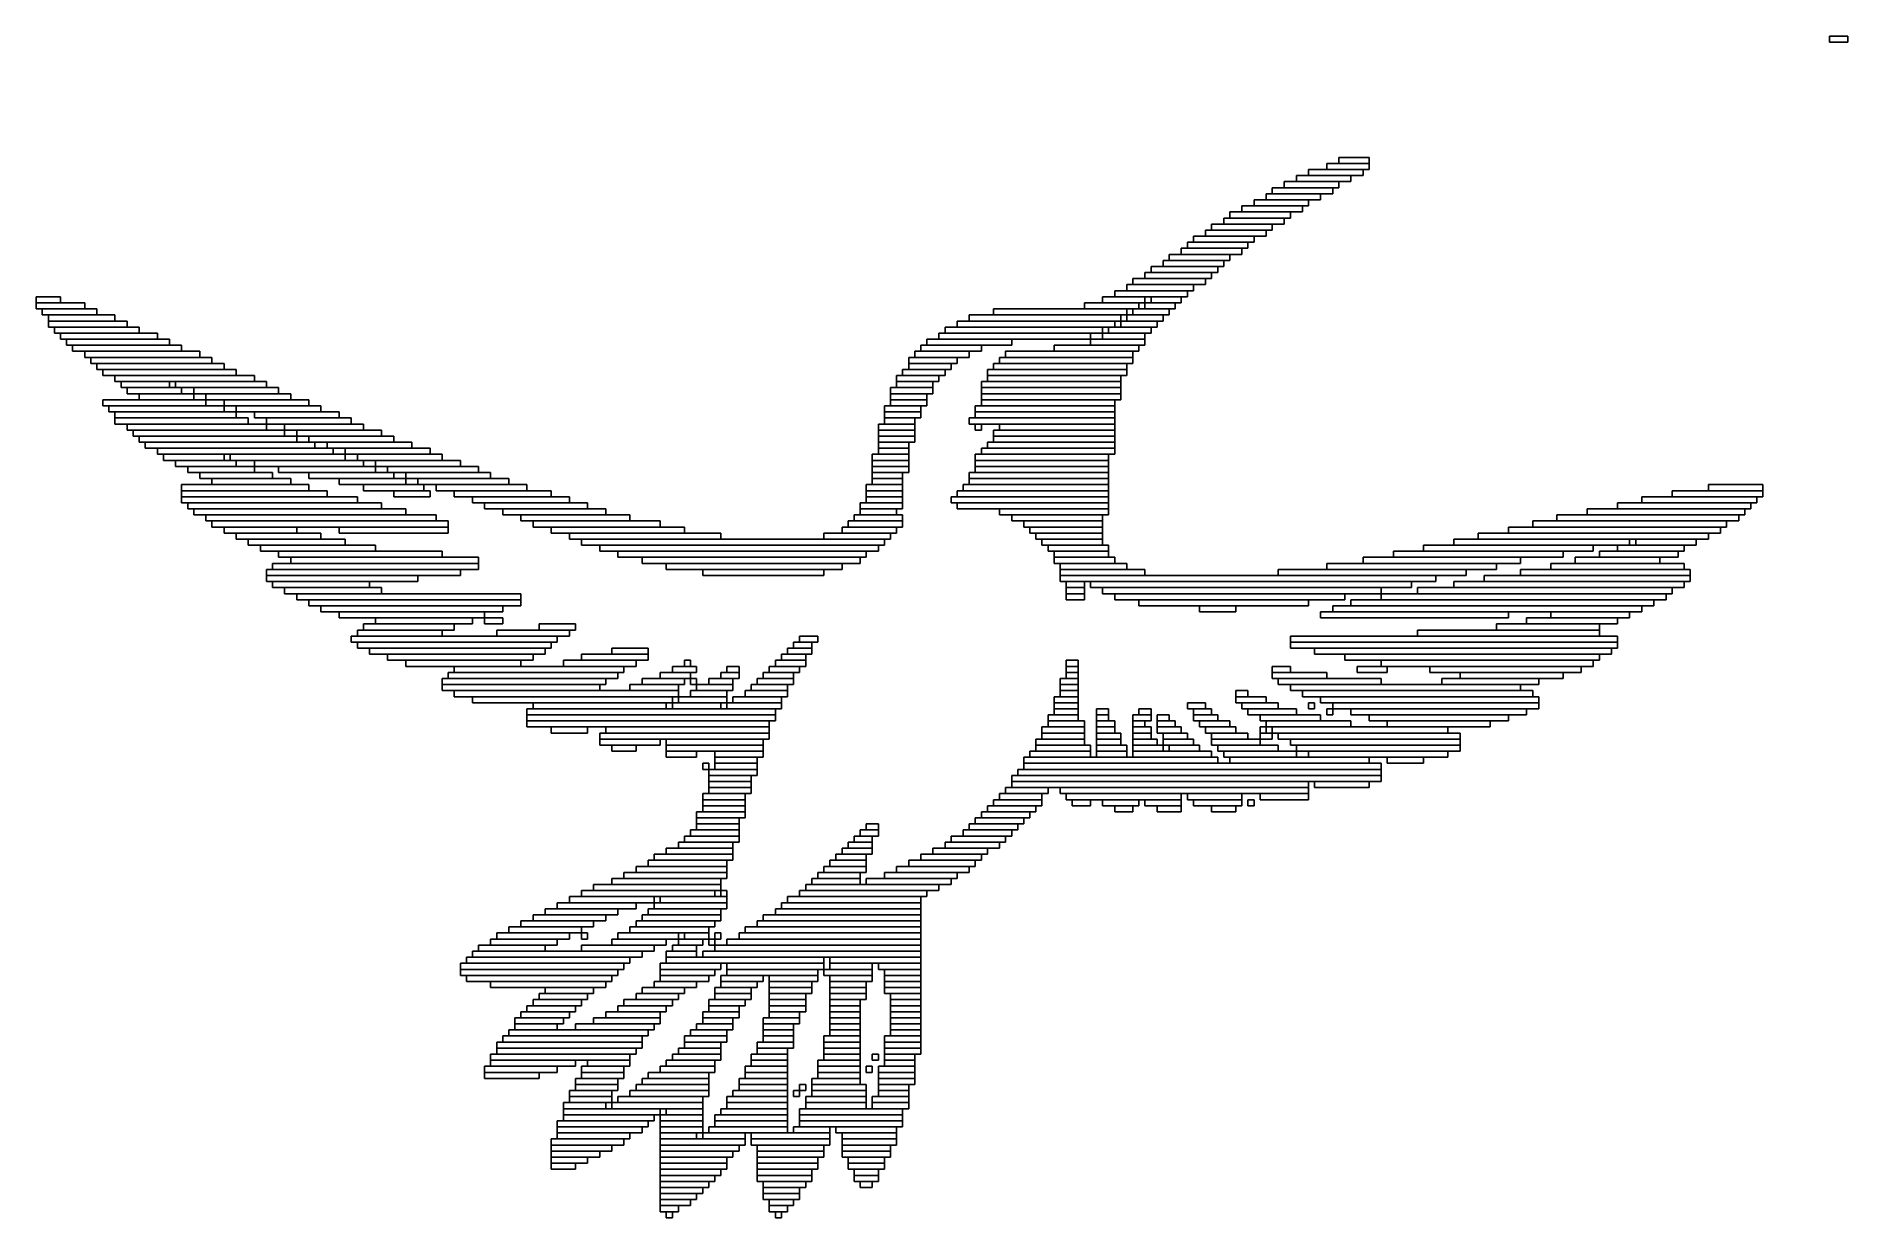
# Model space of a CAD drawing. Extents: x 369 to 668, y 425 to 620.
import ezdxf

# ---------------------------------------------------------------- set-up
doc = ezdxf.new("R2010")
doc.units = 0

msp = doc.modelspace()

# ---------------------------------------------------------------- linework, layer by layer
for p, q in [((665, 620), (668, 620)), ((665, 619), (665, 620)), ((668, 619), (665, 619)), ((668, 620), (668, 619)), ((582, 599), (589, 599)), ((582, 598), (582, 599)), ((584, 600), (589, 600)), ((584, 599), (584, 600)), ((589, 599), (584, 599)), ((589, 600), (589, 599)), ((589, 599), (589, 598)), ((575, 596), (584, 596)), ((575, 595), (575, 596)), ((577, 597), (586, 597)), ((577, 596), (577, 597)), ((586, 596), (577, 596)), ((579, 598), (588, 598)), ((579, 597), (579, 598)), ((588, 597), (579, 597)), ((589, 598), (582, 598)), ((584, 596), (584, 595)), ((586, 597), (586, 596)), ((588, 598), (588, 597)), ((570, 593), (579, 593)), ((570, 592), (570, 593)), ((572, 594), (581, 594)), ((572, 593), (572, 594)), ((581, 593), (572, 593)), ((573, 595), (583, 595)), ((573, 594), (573, 595)), ((583, 594), (573, 594)), ((584, 595), (575, 595)), ((579, 593), (579, 592)), ((581, 594), (581, 593)), ((583, 595), (583, 594)), ((565, 590), (575, 590)), ((565, 589), (565, 590)), ((566, 591), (576, 591)), ((566, 590), (566, 591)), ((576, 590), (566, 590)), ((568, 592), (578, 592)), ((568, 591), (568, 592)), ((578, 591), (568, 591)), ((579, 592), (570, 592)), ((575, 590), (575, 589)), ((576, 591), (576, 590)), ((578, 592), (578, 591)), ((560, 587), (570, 587)), ((560, 586), (560, 587)), ((562, 588), (572, 588)), ((562, 587), (562, 588)), ((572, 587), (562, 587)), ((563, 589), (573, 589)), ((563, 588), (563, 589)), ((573, 588), (563, 588)), ((575, 589), (565, 589)), ((570, 587), (570, 586)), ((572, 588), (572, 587)), ((573, 589), (573, 588)), ((556, 584), (566, 584)), ((556, 583), (556, 584)), ((558, 585), (568, 585)), ((558, 584), (558, 585)), ((568, 584), (558, 584)), ((559, 586), (569, 586)), ((559, 585), (559, 586)), ((569, 585), (559, 585)), ((570, 586), (560, 586)), ((566, 584), (566, 583)), ((568, 585), (568, 584)), ((569, 586), (569, 585)), ((552, 581), (563, 581)), ((552, 580), (552, 581)), ((553, 582), (564, 582)), ((553, 581), (553, 582)), ((564, 581), (553, 581)), ((555, 583), (565, 583)), ((555, 582), (555, 583)), ((565, 582), (555, 582)), ((566, 583), (556, 583)), ((563, 581), (563, 580)), ((564, 582), (564, 581)), ((565, 583), (565, 582)), ((547, 578), (559, 578)), ((547, 577), (547, 578)), ((549, 579), (560, 579)), ((549, 578), (549, 579)), ((560, 578), (549, 578)), ((550, 580), (562, 580)), ((550, 579), (550, 580)), ((562, 579), (550, 579)), ((563, 580), (552, 580)), ((559, 578), (559, 577)), ((560, 579), (560, 578)), ((562, 580), (562, 579)), ((369, 577), (373, 577)), ((369, 576), (369, 577)), ((373, 576), (369, 576)), ((369, 576), (377, 576)), ((369, 575), (369, 576)), ((377, 575), (369, 575)), ((370, 575), (379, 575)), ((370, 574), (370, 575)), ((373, 577), (373, 576)), ((377, 576), (377, 575)), ((379, 575), (379, 574)), ((527, 575), (549, 575)), ((527, 574), (527, 575)), ((542, 576), (551, 576)), ((542, 575), (542, 576)), ((551, 575), (542, 575)), ((545, 577), (552, 577)), ((545, 576), (545, 577)), ((552, 576), (545, 576)), ((559, 577), (547, 577)), ((549, 575), (549, 574)), ((550, 575), (556, 575)), ((550, 574), (550, 575)), ((551, 576), (551, 575)), ((552, 577), (552, 576)), ((552, 576), (557, 576)), ((552, 575), (552, 576)), ((557, 575), (552, 575)), ((553, 577), (558, 577)), ((553, 576), (553, 577)), ((558, 576), (553, 576)), ((556, 575), (556, 574)), ((557, 576), (557, 575)), ((558, 577), (558, 576)), ((379, 574), (370, 574)), ((371, 574), (382, 574)), ((371, 573), (371, 574)), ((382, 573), (371, 573)), ((371, 573), (384, 573)), ((371, 572), (371, 573)), ((384, 572), (371, 572)), ((372, 572), (386, 572)), ((372, 571), (372, 572)), ((382, 574), (382, 573)), ((384, 573), (384, 572)), ((386, 572), (386, 571)), ((519, 572), (545, 572)), ((519, 571), (519, 572)), ((521, 573), (547, 573)), ((521, 572), (521, 573)), ((547, 572), (521, 572)), ((523, 574), (548, 574)), ((523, 573), (523, 574)), ((548, 573), (523, 573)), ((549, 574), (527, 574)), ((545, 572), (545, 571)), ((546, 572), (553, 572)), ((546, 571), (546, 572)), ((547, 573), (547, 572)), ((548, 574), (548, 573)), ((548, 573), (554, 573)), ((548, 572), (548, 573)), ((554, 572), (548, 572)), ((549, 574), (555, 574)), ((549, 573), (549, 574)), ((555, 573), (549, 573)), ((556, 574), (550, 574)), ((553, 572), (553, 571)), ((554, 573), (554, 572)), ((555, 574), (555, 573)), ((386, 571), (372, 571)), ((373, 571), (389, 571)), ((373, 570), (373, 571)), ((389, 570), (373, 570)), ((374, 570), (391, 570)), ((374, 569), (374, 570)), ((391, 569), (374, 569)), ((375, 569), (393, 569)), ((375, 568), (375, 569)), ((389, 571), (389, 570)), ((391, 570), (391, 569)), ((393, 569), (393, 568)), ((515, 569), (525, 569)), ((515, 568), (515, 569)), ((516, 570), (530, 570)), ((516, 569), (516, 570)), ((530, 569), (516, 569)), ((518, 571), (543, 571)), ((518, 570), (518, 571)), ((543, 570), (518, 570)), ((545, 571), (519, 571)), ((525, 569), (525, 568)), ((530, 570), (530, 569)), ((537, 569), (551, 569)), ((537, 568), (537, 569)), ((543, 571), (543, 570)), ((543, 570), (552, 570)), ((543, 569), (543, 570)), ((552, 569), (543, 569)), ((545, 571), (552, 571)), ((545, 570), (545, 571)), ((552, 570), (545, 570)), ((553, 571), (546, 571)), ((551, 569), (551, 568)), ((552, 571), (552, 570)), ((552, 570), (552, 569)), ((393, 568), (375, 568)), ((377, 568), (396, 568)), ((377, 567), (377, 568)), ((396, 567), (377, 567)), ((378, 567), (398, 567)), ((378, 566), (378, 567)), ((398, 566), (378, 566)), ((379, 566), (400, 566)), ((379, 565), (379, 566)), ((396, 568), (396, 567)), ((398, 567), (398, 566)), ((400, 566), (400, 565)), ((513, 567), (521, 567)), ((513, 566), (513, 567)), ((521, 566), (513, 566)), ((513, 566), (520, 566)), ((513, 565), (513, 566)), ((514, 568), (523, 568)), ((514, 567), (514, 568)), ((523, 567), (514, 567)), ((525, 568), (515, 568)), ((520, 566), (520, 565)), ((521, 567), (521, 566)), ((523, 568), (523, 567)), ((527, 566), (549, 566)), ((527, 565), (527, 566)), ((528, 567), (550, 567)), ((528, 566), (528, 567)), ((550, 566), (528, 566)), ((529, 568), (550, 568)), ((529, 567), (529, 568)), ((550, 567), (529, 567)), ((551, 568), (537, 568)), ((549, 566), (549, 565)), ((550, 568), (550, 567)), ((550, 567), (550, 566)), ((400, 565), (379, 565)), ((380, 565), (402, 565)), ((380, 564), (380, 565)), ((402, 564), (380, 564)), ((382, 564), (405, 564)), ((382, 563), (382, 564)), ((405, 563), (382, 563)), ((383, 563), (391, 563)), ((383, 562), (383, 563)), ((391, 563), (391, 562)), ((392, 563), (407, 563)), ((392, 562), (392, 563)), ((402, 565), (402, 564)), ((405, 564), (405, 563)), ((407, 563), (407, 562)), ((511, 564), (518, 564)), ((511, 563), (511, 564)), ((518, 563), (511, 563)), ((511, 563), (517, 563)), ((511, 562), (511, 563)), ((512, 565), (519, 565)), ((512, 564), (512, 565)), ((519, 564), (512, 564)), ((520, 565), (513, 565)), ((517, 563), (517, 562)), ((518, 564), (518, 563)), ((519, 565), (519, 564)), ((525, 563), (548, 563)), ((525, 562), (525, 563)), ((526, 565), (549, 565)), ((526, 564), (526, 565)), ((549, 564), (526, 564)), ((526, 564), (548, 564)), ((526, 563), (526, 564)), ((548, 563), (526, 563)), ((549, 565), (527, 565)), ((548, 564), (548, 563)), ((548, 563), (548, 562)), ((549, 565), (549, 564)), ((380, 560), (397, 560)), ((380, 559), (380, 560)), ((391, 562), (383, 562)), ((384, 562), (393, 562)), ((384, 561), (384, 562)), ((393, 561), (384, 561)), ((386, 561), (395, 561)), ((386, 560), (386, 561)), ((395, 560), (386, 560)), ((407, 562), (392, 562)), ((393, 562), (393, 561)), ((395, 562), (409, 562)), ((395, 561), (395, 562)), ((409, 561), (395, 561)), ((395, 561), (395, 560)), ((397, 561), (411, 561)), ((397, 560), (397, 561)), ((411, 560), (397, 560)), ((397, 560), (397, 559)), ((400, 560), (414, 560)), ((400, 559), (400, 560)), ((409, 562), (409, 561)), ((411, 561), (411, 560)), ((414, 560), (414, 559)), ((510, 562), (517, 562)), ((510, 561), (510, 562)), ((517, 561), (510, 561)), ((510, 561), (516, 561)), ((510, 560), (510, 561)), ((516, 560), (510, 560)), ((510, 560), (516, 560)), ((510, 559), (510, 560)), ((517, 562), (511, 562)), ((516, 561), (516, 560)), ((516, 560), (516, 559)), ((517, 562), (517, 561)), ((548, 562), (525, 562)), ((525, 562), (548, 562)), ((525, 561), (525, 562)), ((548, 561), (525, 561)), ((525, 561), (548, 561)), ((525, 560), (525, 561)), ((548, 560), (525, 560)), ((525, 560), (547, 560)), ((525, 559), (525, 560)), ((547, 560), (547, 559)), ((548, 562), (548, 561)), ((548, 561), (548, 560)), ((397, 559), (380, 559)), ((381, 559), (400, 559)), ((381, 558), (381, 559)), ((400, 558), (381, 558)), ((382, 558), (402, 558)), ((382, 557), (382, 558)), ((402, 557), (382, 557)), ((382, 557), (404, 557)), ((382, 556), (382, 557)), ((414, 559), (400, 559)), ((400, 559), (400, 558)), ((402, 559), (416, 559)), ((402, 558), (402, 559)), ((416, 558), (402, 558)), ((402, 558), (402, 557)), ((404, 557), (404, 556)), ((405, 558), (419, 558)), ((405, 557), (405, 558)), ((419, 557), (405, 557)), ((407, 557), (421, 557)), ((407, 556), (407, 557)), ((416, 559), (416, 558)), ((419, 558), (419, 557)), ((421, 557), (421, 556)), ((509, 559), (515, 559)), ((509, 558), (509, 559)), ((515, 558), (509, 558)), ((509, 558), (515, 558)), ((509, 557), (509, 558)), ((515, 557), (509, 557)), ((509, 557), (514, 557)), ((509, 556), (509, 557)), ((516, 559), (510, 559)), ((514, 557), (514, 556)), ((515, 559), (515, 558)), ((515, 558), (515, 557)), ((523, 557), (547, 557)), ((523, 556), (523, 557)), ((524, 559), (547, 559)), ((524, 558), (524, 559)), ((547, 558), (524, 558)), ((524, 558), (547, 558)), ((524, 557), (524, 558)), ((547, 557), (524, 557)), ((547, 559), (525, 559)), ((547, 559), (547, 558)), ((547, 558), (547, 557)), ((547, 557), (547, 556)), ((404, 556), (382, 556)), ((384, 556), (407, 556)), ((384, 555), (384, 556)), ((407, 555), (384, 555)), ((385, 555), (410, 555)), ((385, 554), (385, 555)), ((410, 554), (385, 554)), ((386, 554), (412, 554)), ((386, 553), (386, 554)), ((421, 556), (407, 556)), ((407, 556), (407, 555)), ((410, 556), (423, 556)), ((410, 555), (410, 556)), ((423, 555), (410, 555)), ((410, 555), (410, 554)), ((412, 555), (426, 555)), ((412, 554), (412, 555)), ((426, 554), (412, 554)), ((412, 554), (412, 553)), ((414, 554), (428, 554)), ((414, 553), (414, 554)), ((423, 556), (423, 555)), ((426, 555), (426, 554)), ((428, 554), (428, 553)), ((508, 556), (514, 556)), ((508, 555), (508, 556)), ((514, 555), (508, 555)), ((508, 555), (514, 555)), ((508, 554), (508, 555)), ((514, 554), (508, 554)), ((508, 554), (514, 554)), ((508, 553), (508, 554)), ((514, 556), (509, 556)), ((514, 556), (514, 555)), ((514, 555), (514, 554)), ((514, 554), (514, 553)), ((547, 556), (523, 556)), ((524, 556), (525, 556)), ((524, 555), (524, 556)), ((525, 555), (524, 555)), ((525, 556), (525, 555)), ((527, 555), (547, 555)), ((527, 554), (527, 555)), ((547, 554), (527, 554)), ((527, 554), (547, 554)), ((527, 553), (527, 554)), ((528, 556), (547, 556)), ((528, 555), (528, 556)), ((547, 555), (528, 555)), ((547, 556), (547, 555)), ((547, 555), (547, 554)), ((547, 554), (547, 553)), ((412, 553), (386, 553)), ((387, 553), (415, 553)), ((387, 552), (387, 553)), ((415, 552), (387, 552)), ((389, 552), (418, 552)), ((389, 551), (389, 552)), ((418, 551), (389, 551)), ((390, 551), (400, 551)), ((390, 550), (390, 551)), ((400, 551), (400, 550)), ((401, 551), (420, 551)), ((401, 550), (401, 551)), ((428, 553), (414, 553)), ((415, 553), (415, 552)), ((417, 553), (431, 553)), ((417, 552), (417, 553)), ((431, 552), (417, 552)), ((418, 552), (418, 551)), ((420, 552), (434, 552)), ((420, 551), (420, 552)), ((434, 551), (420, 551)), ((420, 551), (420, 550)), ((422, 551), (436, 551)), ((422, 550), (422, 551)), ((431, 553), (431, 552)), ((434, 552), (434, 551)), ((436, 551), (436, 550)), ((507, 551), (513, 551)), ((507, 550), (507, 551)), ((514, 553), (508, 553)), ((508, 553), (513, 553)), ((508, 552), (508, 553)), ((513, 552), (508, 552)), ((508, 552), (513, 552)), ((508, 551), (508, 552)), ((513, 551), (508, 551)), ((513, 553), (513, 552)), ((513, 552), (513, 551)), ((513, 551), (513, 550)), ((524, 551), (546, 551)), ((524, 550), (524, 551)), ((525, 552), (547, 552)), ((525, 551), (525, 552)), ((547, 551), (525, 551)), ((526, 553), (547, 553)), ((526, 552), (526, 553)), ((547, 552), (526, 552)), ((547, 553), (527, 553)), ((546, 551), (546, 550)), ((547, 553), (547, 552)), ((547, 552), (547, 551)), ((400, 550), (390, 550)), ((392, 550), (402, 550)), ((392, 549), (392, 550)), ((402, 549), (392, 549)), ((394, 549), (405, 549)), ((394, 548), (394, 549)), ((405, 548), (394, 548)), ((396, 548), (408, 548)), ((396, 547), (396, 548)), ((420, 550), (401, 550)), ((402, 550), (402, 549)), ((405, 550), (423, 550)), ((405, 549), (405, 550)), ((423, 549), (405, 549)), ((405, 549), (405, 548)), ((408, 548), (408, 547)), ((409, 549), (425, 549)), ((409, 548), (409, 549)), ((425, 548), (409, 548)), ((414, 548), (428, 548)), ((414, 547), (414, 548)), ((436, 550), (422, 550)), ((423, 550), (423, 549)), ((425, 550), (439, 550)), ((425, 549), (425, 550)), ((439, 549), (425, 549)), ((425, 549), (425, 548)), ((427, 549), (442, 549)), ((427, 548), (427, 549)), ((442, 548), (427, 548)), ((428, 548), (428, 547)), ((430, 548), (444, 548)), ((430, 547), (430, 548)), ((439, 550), (439, 549)), ((442, 549), (442, 548)), ((444, 548), (444, 547)), ((513, 550), (507, 550)), ((507, 550), (513, 550)), ((507, 549), (507, 550)), ((513, 549), (507, 549)), ((507, 549), (513, 549)), ((507, 548), (507, 549)), ((513, 548), (507, 548)), ((507, 548), (512, 548)), ((507, 547), (507, 548)), ((512, 548), (512, 547)), ((513, 550), (513, 549)), ((513, 549), (513, 548)), ((523, 548), (546, 548)), ((523, 547), (523, 548)), ((546, 550), (524, 550)), ((524, 550), (546, 550)), ((524, 549), (524, 550)), ((546, 549), (524, 549)), ((524, 549), (546, 549)), ((524, 548), (524, 549)), ((546, 548), (524, 548)), ((546, 550), (546, 549)), ((546, 549), (546, 548)), ((546, 548), (546, 547)), ((393, 546), (414, 546)), ((393, 545), (393, 546)), ((414, 545), (393, 545)), ((393, 545), (417, 545)), ((393, 544), (393, 545)), ((408, 547), (396, 547)), ((398, 547), (411, 547)), ((398, 546), (398, 547)), ((411, 546), (398, 546)), ((411, 547), (411, 546)), ((428, 547), (414, 547)), ((414, 546), (414, 545)), ((417, 545), (417, 544)), ((419, 547), (430, 547)), ((419, 546), (419, 547)), ((430, 546), (419, 546)), ((423, 546), (433, 546)), ((423, 545), (423, 546)), ((433, 545), (423, 545)), ((428, 545), (434, 545)), ((428, 544), (428, 545)), ((444, 547), (430, 547)), ((430, 547), (430, 546)), ((432, 547), (447, 547)), ((432, 546), (432, 547)), ((447, 546), (432, 546)), ((433, 546), (433, 545)), ((434, 545), (434, 544)), ((435, 546), (450, 546)), ((435, 545), (435, 546)), ((450, 545), (435, 545)), ((438, 545), (454, 545)), ((438, 544), (438, 545)), ((447, 547), (447, 546)), ((450, 546), (450, 545)), ((454, 545), (454, 544)), ((506, 546), (512, 546)), ((506, 545), (506, 546)), ((512, 545), (506, 545)), ((506, 545), (512, 545)), ((506, 544), (506, 545)), ((512, 547), (507, 547)), ((507, 547), (512, 547)), ((507, 546), (507, 547)), ((512, 546), (507, 546)), ((512, 547), (512, 546)), ((512, 546), (512, 545)), ((512, 545), (512, 544)), ((521, 545), (546, 545)), ((521, 544), (521, 545)), ((522, 546), (546, 546)), ((522, 545), (522, 546)), ((546, 545), (522, 545)), ((546, 547), (523, 547)), ((523, 547), (546, 547)), ((523, 546), (523, 547)), ((546, 546), (523, 546)), ((546, 547), (546, 546)), ((546, 546), (546, 545)), ((546, 545), (546, 544)), ((639, 545), (654, 545)), ((639, 544), (639, 545)), ((645, 546), (654, 546)), ((645, 545), (645, 546)), ((654, 545), (645, 545)), ((654, 546), (654, 545)), ((654, 545), (654, 544)), ((417, 544), (393, 544)), ((393, 544), (422, 544)), ((393, 543), (393, 544)), ((422, 543), (393, 543)), ((394, 543), (426, 543)), ((394, 542), (394, 543)), ((426, 542), (394, 542)), ((395, 542), (430, 542)), ((395, 541), (395, 542)), ((422, 544), (422, 543)), ((426, 543), (426, 542)), ((434, 544), (428, 544)), ((430, 542), (430, 541)), ((454, 544), (438, 544)), ((441, 544), (457, 544)), ((441, 543), (441, 544)), ((457, 543), (441, 543)), ((443, 543), (460, 543)), ((443, 542), (443, 543)), ((460, 542), (443, 542)), ((446, 542), (463, 542)), ((446, 541), (446, 542)), ((457, 544), (457, 543)), ((460, 543), (460, 542)), ((463, 542), (463, 541)), ((505, 543), (512, 543)), ((505, 542), (505, 543)), ((512, 542), (505, 542)), ((505, 542), (511, 542)), ((505, 541), (505, 542)), ((512, 544), (506, 544)), ((506, 544), (512, 544)), ((506, 543), (506, 544)), ((512, 543), (506, 543)), ((511, 542), (511, 541)), ((512, 544), (512, 543)), ((512, 543), (512, 542)), ((520, 544), (546, 544)), ((520, 543), (520, 544)), ((546, 543), (520, 543)), ((546, 544), (521, 544)), ((521, 543), (546, 543)), ((521, 542), (521, 543)), ((546, 542), (521, 542)), ((528, 542), (546, 542)), ((528, 541), (528, 542)), ((546, 544), (546, 543)), ((546, 543), (546, 542)), ((546, 542), (546, 541)), ((625, 542), (651, 542)), ((625, 541), (625, 542)), ((630, 543), (652, 543)), ((630, 542), (630, 543)), ((652, 542), (630, 542)), ((634, 544), (653, 544)), ((634, 543), (634, 544)), ((653, 543), (634, 543)), ((654, 544), (639, 544)), ((651, 542), (651, 541)), ((652, 543), (652, 542)), ((653, 544), (653, 543)), ((430, 541), (395, 541)), ((397, 541), (435, 541)), ((397, 540), (397, 541)), ((435, 540), (397, 540)), ((398, 540), (437, 540)), ((398, 539), (398, 540)), ((437, 539), (398, 539)), ((400, 539), (412, 539)), ((400, 538), (400, 539)), ((412, 539), (412, 538)), ((419, 539), (437, 539)), ((419, 538), (419, 539)), ((435, 541), (435, 540)), ((437, 540), (437, 539)), ((437, 539), (437, 538)), ((463, 541), (446, 541)), ((449, 541), (467, 541)), ((449, 540), (449, 541)), ((467, 540), (449, 540)), ((451, 540), (472, 540)), ((451, 539), (451, 540)), ((472, 539), (451, 539)), ((454, 539), (476, 539)), ((454, 538), (454, 539)), ((467, 541), (467, 540)), ((472, 540), (472, 539)), ((476, 539), (476, 538)), ((502, 539), (511, 539)), ((502, 538), (502, 539)), ((503, 540), (512, 540)), ((503, 539), (503, 540)), ((512, 539), (503, 539)), ((504, 541), (512, 541)), ((504, 540), (504, 541)), ((512, 540), (504, 540)), ((511, 541), (505, 541)), ((511, 539), (511, 538)), ((512, 541), (512, 540)), ((512, 540), (512, 539)), ((546, 541), (528, 541)), ((530, 541), (545, 541)), ((530, 540), (530, 541)), ((545, 540), (530, 540)), ((532, 540), (545, 540)), ((532, 539), (532, 540)), ((545, 539), (532, 539)), ((533, 539), (545, 539)), ((533, 538), (533, 539)), ((545, 541), (545, 540)), ((545, 540), (545, 539)), ((545, 539), (545, 538)), ((612, 539), (647, 539)), ((612, 538), (612, 539)), ((616, 540), (648, 540)), ((616, 539), (616, 540)), ((648, 539), (616, 539)), ((620, 541), (650, 541)), ((620, 540), (620, 541)), ((650, 540), (620, 540)), ((651, 541), (625, 541)), ((647, 539), (647, 538)), ((648, 540), (648, 539)), ((650, 541), (650, 540)), ((412, 538), (400, 538)), ((402, 538), (416, 538)), ((402, 537), (402, 538)), ((416, 537), (402, 537)), ((404, 537), (420, 537)), ((404, 536), (404, 537)), ((420, 536), (404, 536)), ((406, 536), (425, 536)), ((406, 535), (406, 536)), ((416, 538), (416, 537)), ((437, 538), (419, 538)), ((420, 537), (420, 536)), ((425, 536), (425, 535)), ((476, 538), (454, 538)), ((457, 538), (482, 538)), ((457, 537), (457, 538)), ((482, 537), (457, 537)), ((459, 537), (509, 537)), ((459, 536), (459, 537)), ((509, 536), (459, 536)), ((462, 536), (508, 536)), ((462, 535), (462, 536)), ((482, 538), (482, 537)), ((499, 538), (510, 538)), ((499, 537), (499, 538)), ((510, 537), (499, 537)), ((511, 538), (502, 538)), ((508, 536), (508, 535)), ((509, 537), (509, 536)), ((510, 538), (510, 537)), ((545, 538), (533, 538)), ((534, 538), (545, 538)), ((534, 537), (534, 538)), ((545, 537), (534, 537)), ((535, 537), (545, 537)), ((535, 536), (535, 537)), ((545, 536), (535, 536)), ((536, 536), (546, 536)), ((536, 535), (536, 536)), ((545, 538), (545, 537)), ((545, 537), (545, 536)), ((546, 536), (546, 535)), ((598, 536), (626, 536)), ((598, 535), (598, 536)), ((603, 537), (632, 537)), ((603, 536), (603, 537)), ((632, 536), (603, 536)), ((607, 538), (645, 538)), ((607, 537), (607, 538)), ((645, 537), (607, 537)), ((647, 538), (612, 538)), ((626, 536), (626, 535)), ((630, 536), (641, 536)), ((630, 535), (630, 536)), ((632, 537), (632, 536)), ((633, 537), (643, 537)), ((633, 536), (633, 537)), ((643, 536), (633, 536)), ((641, 536), (641, 535)), ((643, 537), (643, 536)), ((645, 538), (645, 537)), ((425, 535), (406, 535)), ((408, 533), (442, 533)), ((408, 532), (408, 533)), ((409, 535), (436, 535)), ((409, 534), (409, 535)), ((436, 534), (409, 534)), ((411, 534), (442, 534)), ((411, 533), (411, 534)), ((442, 533), (411, 533)), ((436, 535), (436, 534)), ((442, 534), (442, 533)), ((442, 533), (442, 532)), ((508, 535), (462, 535)), ((465, 535), (506, 535)), ((465, 534), (465, 535)), ((506, 534), (465, 534)), ((469, 534), (505, 534)), ((469, 533), (469, 534)), ((505, 533), (469, 533)), ((473, 533), (502, 533)), ((473, 532), (473, 533)), ((502, 533), (502, 532)), ((505, 534), (505, 533)), ((506, 535), (506, 534)), ((546, 535), (536, 535)), ((537, 535), (546, 535)), ((537, 534), (537, 535)), ((546, 534), (537, 534)), ((537, 534), (547, 534)), ((537, 533), (537, 534)), ((547, 533), (537, 533)), ((538, 533), (549, 533)), ((538, 532), (538, 533)), ((546, 535), (546, 534)), ((547, 534), (547, 533)), ((549, 533), (549, 532)), ((582, 533), (610, 533)), ((582, 532), (582, 533)), ((588, 534), (614, 534)), ((588, 533), (588, 534)), ((614, 533), (588, 533)), ((593, 535), (621, 535)), ((593, 534), (593, 535)), ((621, 534), (593, 534)), ((626, 535), (598, 535)), ((610, 533), (610, 532)), ((614, 534), (614, 533)), ((619, 533), (641, 533)), ((619, 532), (619, 533)), ((621, 535), (621, 534)), ((623, 534), (637, 534)), ((623, 533), (623, 534)), ((637, 533), (623, 533)), ((627, 535), (640, 535)), ((627, 534), (627, 535)), ((640, 534), (627, 534)), ((641, 535), (630, 535)), ((637, 534), (637, 533)), ((640, 535), (640, 534)), ((641, 533), (641, 532)), ((407, 532), (439, 532)), ((407, 531), (407, 532)), ((439, 531), (407, 531)), ((407, 531), (432, 531)), ((407, 530), (407, 531)), ((432, 530), (407, 530)), ((442, 532), (408, 532)), ((408, 530), (424, 530)), ((408, 529), (408, 530)), ((424, 530), (424, 529)), ((432, 531), (432, 530)), ((439, 532), (439, 531)), ((502, 532), (473, 532)), ((479, 532), (499, 532)), ((479, 531), (479, 532)), ((499, 531), (479, 531)), ((499, 532), (499, 531)), ((549, 532), (538, 532)), ((538, 532), (552, 532)), ((538, 531), (538, 532)), ((552, 531), (538, 531)), ((538, 531), (600, 531)), ((538, 530), (538, 531)), ((600, 530), (538, 530)), ((539, 530), (542, 530)), ((539, 529), (539, 530)), ((542, 530), (542, 529)), ((543, 530), (596, 530)), ((543, 529), (543, 530)), ((552, 532), (552, 531)), ((574, 532), (605, 532)), ((574, 531), (574, 532)), ((605, 531), (574, 531)), ((610, 532), (582, 532)), ((596, 530), (596, 529)), ((600, 531), (600, 530)), ((603, 530), (641, 530)), ((603, 529), (603, 530)), ((605, 532), (605, 531)), ((608, 531), (642, 531)), ((608, 530), (608, 531)), ((642, 530), (608, 530)), ((614, 532), (642, 532)), ((614, 531), (614, 532)), ((642, 531), (614, 531)), ((641, 532), (619, 532)), ((641, 530), (641, 529)), ((642, 532), (642, 531)), ((642, 531), (642, 530)), ((424, 529), (408, 529)), ((410, 529), (426, 529)), ((410, 528), (410, 529)), ((426, 528), (410, 528)), ((412, 528), (449, 528)), ((412, 527), (412, 528)), ((449, 527), (412, 527)), ((414, 527), (449, 527)), ((414, 526), (414, 527)), ((426, 529), (426, 528)), ((449, 528), (449, 527)), ((449, 527), (449, 526)), ((542, 529), (539, 529)), ((539, 529), (542, 529)), ((539, 528), (539, 529)), ((542, 528), (539, 528)), ((539, 528), (542, 528)), ((539, 527), (539, 528)), ((542, 527), (539, 527)), ((542, 529), (542, 528)), ((542, 528), (542, 527)), ((596, 529), (543, 529)), ((545, 529), (591, 529)), ((545, 528), (545, 529)), ((591, 528), (545, 528)), ((547, 528), (585, 528)), ((547, 527), (547, 528)), ((585, 527), (547, 527)), ((551, 527), (579, 527)), ((551, 526), (551, 527)), ((579, 527), (579, 526)), ((585, 528), (585, 527)), ((586, 527), (636, 527)), ((586, 526), (586, 527)), ((591, 529), (591, 528)), ((591, 528), (638, 528)), ((591, 527), (591, 528)), ((638, 527), (591, 527)), ((597, 529), (639, 529)), ((597, 528), (597, 529)), ((639, 528), (597, 528)), ((641, 529), (603, 529)), ((636, 527), (636, 526)), ((638, 528), (638, 527)), ((639, 529), (639, 528)), ((449, 526), (414, 526)), ((416, 526), (446, 526)), ((416, 525), (416, 526)), ((446, 525), (416, 525)), ((419, 525), (443, 525)), ((419, 524), (419, 525)), ((443, 524), (419, 524)), ((425, 524), (441, 524)), ((425, 523), (425, 524)), ((441, 524), (441, 523)), ((443, 525), (443, 524)), ((443, 524), (446, 524)), ((443, 523), (443, 524)), ((446, 526), (446, 525)), ((446, 524), (446, 523)), ((579, 526), (551, 526)), ((561, 526), (567, 526)), ((561, 525), (561, 526)), ((567, 525), (561, 525)), ((567, 526), (567, 525)), ((581, 525), (612, 525)), ((581, 524), (581, 525)), ((612, 524), (581, 524)), ((583, 526), (634, 526)), ((583, 525), (583, 526)), ((634, 525), (583, 525)), ((636, 526), (586, 526)), ((612, 525), (612, 524)), ((615, 524), (630, 524)), ((615, 523), (615, 524)), ((619, 525), (632, 525)), ((619, 524), (619, 525)), ((632, 524), (619, 524)), ((630, 524), (630, 523)), ((632, 525), (632, 524)), ((634, 526), (634, 525)), ((421, 521), (455, 521)), ((421, 520), (421, 521)), ((422, 522), (436, 522)), ((422, 521), (422, 522)), ((436, 521), (422, 521)), ((423, 523), (438, 523)), ((423, 522), (423, 523)), ((438, 522), (423, 522)), ((441, 523), (425, 523)), ((436, 522), (436, 521)), ((438, 523), (438, 522)), ((446, 523), (443, 523)), ((445, 522), (457, 522)), ((445, 521), (445, 522)), ((457, 521), (445, 521)), ((452, 523), (458, 523)), ((452, 522), (452, 523)), ((458, 522), (452, 522)), ((455, 521), (455, 520)), ((457, 522), (457, 521)), ((458, 523), (458, 522)), ((495, 521), (498, 521)), ((495, 520), (495, 521)), ((498, 521), (498, 520)), ((576, 521), (630, 521)), ((576, 520), (576, 521)), ((597, 522), (627, 522)), ((597, 521), (597, 522)), ((627, 521), (597, 521)), ((610, 523), (627, 523)), ((610, 522), (610, 523)), ((627, 522), (610, 522)), ((630, 523), (615, 523)), ((627, 523), (627, 522)), ((627, 522), (627, 521)), ((630, 521), (630, 520)), ((455, 520), (421, 520)), ((422, 520), (454, 520)), ((422, 519), (422, 520)), ((454, 519), (422, 519)), ((424, 519), (453, 519)), ((424, 518), (424, 519)), ((453, 518), (424, 518)), ((427, 518), (451, 518)), ((427, 517), (427, 518)), ((451, 518), (451, 517)), ((453, 519), (453, 518)), ((454, 520), (454, 519)), ((459, 518), (470, 518)), ((459, 517), (459, 518)), ((464, 519), (470, 519)), ((464, 518), (464, 519)), ((470, 518), (464, 518)), ((470, 519), (470, 518)), ((470, 518), (470, 517)), ((492, 518), (496, 518)), ((492, 517), (492, 518)), ((493, 519), (497, 519)), ((493, 518), (493, 519)), ((497, 518), (493, 518)), ((494, 520), (497, 520)), ((494, 519), (494, 520)), ((497, 519), (494, 519)), ((498, 520), (495, 520)), ((496, 518), (496, 517)), ((497, 520), (497, 519)), ((497, 519), (497, 518)), ((630, 520), (576, 520)), ((576, 520), (630, 520)), ((576, 519), (576, 520)), ((630, 519), (576, 519)), ((580, 519), (629, 519)), ((580, 518), (580, 519)), ((629, 518), (580, 518)), ((585, 518), (627, 518)), ((585, 517), (585, 518)), ((627, 518), (627, 517)), ((629, 519), (629, 518)), ((630, 520), (630, 519)), ((451, 517), (427, 517)), ((430, 517), (449, 517)), ((430, 516), (430, 517)), ((449, 516), (430, 516)), ((437, 515), (465, 515)), ((437, 514), (437, 515)), ((438, 516), (466, 516)), ((438, 515), (438, 516)), ((466, 515), (438, 515)), ((449, 517), (449, 516)), ((456, 517), (468, 517)), ((456, 516), (456, 517)), ((468, 516), (456, 516)), ((470, 517), (459, 517)), ((465, 515), (465, 514)), ((466, 516), (466, 515)), ((468, 517), (468, 516)), ((472, 515), (477, 515)), ((472, 514), (472, 515)), ((474, 516), (478, 516)), ((474, 515), (474, 516)), ((478, 515), (474, 515)), ((476, 517), (477, 517)), ((476, 516), (476, 517)), ((477, 516), (476, 516)), ((477, 517), (477, 516)), ((477, 515), (477, 514)), ((478, 516), (478, 515)), ((482, 515), (485, 515)), ((482, 514), (482, 515)), ((483, 516), (485, 516)), ((483, 515), (483, 516)), ((485, 515), (483, 515)), ((485, 516), (485, 515)), ((485, 515), (485, 514)), ((489, 515), (494, 515)), ((489, 514), (489, 515)), ((490, 516), (495, 516)), ((490, 515), (490, 516)), ((495, 515), (490, 515)), ((491, 517), (496, 517)), ((491, 516), (491, 517)), ((496, 516), (491, 516)), ((496, 517), (492, 517)), ((494, 515), (494, 514)), ((495, 516), (495, 515)), ((496, 517), (496, 516)), ((539, 517), (541, 517)), ((539, 516), (539, 517)), ((541, 516), (539, 516)), ((539, 516), (541, 516)), ((539, 515), (539, 516)), ((541, 515), (539, 515)), ((539, 515), (541, 515)), ((539, 514), (539, 515)), ((541, 517), (541, 516)), ((541, 516), (541, 515)), ((541, 515), (541, 514)), ((573, 516), (576, 516)), ((573, 515), (573, 516)), ((576, 515), (573, 515)), ((573, 515), (582, 515)), ((573, 514), (573, 515)), ((576, 516), (576, 515)), ((582, 515), (582, 514)), ((627, 517), (585, 517)), ((587, 516), (592, 516)), ((587, 515), (587, 516)), ((592, 515), (587, 515)), ((591, 517), (626, 517)), ((591, 516), (591, 517)), ((626, 516), (591, 516)), ((592, 516), (592, 515)), ((599, 516), (624, 516)), ((599, 515), (599, 516)), ((624, 515), (599, 515)), ((604, 515), (621, 515)), ((604, 514), (604, 515)), ((621, 515), (621, 514)), ((624, 516), (624, 515)), ((626, 517), (626, 516)), ((436, 514), (463, 514)), ((436, 513), (436, 514)), ((463, 513), (436, 513)), ((436, 513), (462, 513)), ((436, 512), (436, 513)), ((462, 512), (436, 512)), ((465, 514), (437, 514)), ((438, 512), (475, 512)), ((438, 511), (438, 512)), ((462, 513), (462, 512)), ((463, 514), (463, 513)), ((467, 513), (475, 513)), ((467, 512), (467, 513)), ((475, 512), (467, 512)), ((469, 514), (476, 514)), ((469, 513), (469, 514)), ((476, 513), (469, 513)), ((477, 514), (472, 514)), ((475, 513), (475, 512)), ((475, 512), (475, 511)), ((476, 514), (476, 513)), ((477, 514), (478, 514)), ((477, 513), (477, 514)), ((478, 513), (477, 513)), ((477, 512), (483, 512)), ((477, 511), (477, 512)), ((478, 514), (478, 513)), ((478, 513), (484, 513)), ((478, 512), (478, 513)), ((484, 512), (478, 512)), ((480, 514), (484, 514)), ((480, 513), (480, 514)), ((484, 513), (480, 513)), ((485, 514), (482, 514)), ((483, 512), (483, 511)), ((484, 514), (484, 513)), ((484, 513), (484, 512)), ((486, 512), (493, 512)), ((486, 511), (486, 512)), ((487, 513), (493, 513)), ((487, 512), (487, 513)), ((493, 512), (487, 512)), ((488, 514), (494, 514)), ((488, 513), (488, 514)), ((494, 513), (488, 513)), ((494, 514), (489, 514)), ((493, 513), (493, 512)), ((493, 512), (493, 511)), ((494, 514), (494, 513)), ((538, 514), (541, 514)), ((538, 513), (538, 514)), ((541, 513), (538, 513)), ((538, 513), (541, 513)), ((538, 512), (538, 513)), ((541, 512), (538, 512)), ((538, 512), (541, 512)), ((538, 511), (538, 512)), ((541, 514), (539, 514)), ((541, 514), (541, 513)), ((541, 513), (541, 512)), ((541, 512), (541, 511)), ((567, 512), (569, 512)), ((567, 511), (567, 512)), ((569, 512), (569, 511)), ((582, 514), (573, 514)), ((574, 514), (591, 514)), ((574, 513), (574, 514)), ((591, 513), (574, 513)), ((576, 513), (614, 513)), ((576, 512), (576, 513)), ((614, 512), (576, 512)), ((578, 512), (616, 512)), ((578, 511), (578, 512)), ((591, 514), (591, 513)), ((601, 514), (617, 514)), ((601, 513), (601, 514)), ((617, 513), (601, 513)), ((621, 514), (604, 514)), ((614, 513), (614, 512)), ((616, 512), (616, 511)), ((617, 514), (617, 513)), ((475, 511), (438, 511)), ((441, 511), (474, 511)), ((441, 510), (441, 511)), ((474, 510), (441, 510)), ((450, 509), (491, 509)), ((450, 508), (450, 509)), ((451, 510), (473, 510)), ((451, 509), (451, 510)), ((473, 509), (451, 509)), ((473, 510), (473, 509)), ((474, 511), (474, 510)), ((474, 510), (482, 510)), ((474, 509), (474, 510)), ((482, 509), (474, 509)), ((475, 511), (483, 511)), ((475, 510), (475, 511)), ((483, 510), (475, 510)), ((483, 511), (477, 511)), ((482, 510), (482, 509)), ((483, 511), (483, 510)), ((483, 510), (492, 510)), ((483, 509), (483, 510)), ((492, 509), (483, 509)), ((484, 511), (492, 511)), ((484, 510), (484, 511)), ((492, 510), (484, 510)), ((493, 511), (486, 511)), ((491, 509), (491, 508)), ((492, 511), (492, 510)), ((492, 510), (492, 509)), ((537, 511), (541, 511)), ((537, 510), (537, 511)), ((541, 510), (537, 510)), ((537, 510), (541, 510)), ((537, 509), (537, 510)), ((541, 509), (537, 509)), ((537, 509), (541, 509)), ((537, 508), (537, 509)), ((541, 511), (538, 511)), ((541, 511), (541, 510)), ((541, 510), (541, 509)), ((541, 509), (541, 508)), ((544, 509), (546, 509)), ((544, 508), (544, 509)), ((546, 509), (546, 508)), ((551, 509), (553, 509)), ((551, 508), (551, 509)), ((553, 509), (553, 508)), ((559, 510), (562, 510)), ((559, 509), (559, 510)), ((562, 509), (559, 509)), ((560, 509), (563, 509)), ((560, 508), (560, 509)), ((562, 510), (562, 509)), ((563, 509), (563, 508)), ((569, 511), (567, 511)), ((567, 511), (572, 511)), ((567, 510), (567, 511)), ((572, 510), (567, 510)), ((568, 510), (574, 510)), ((568, 509), (568, 510)), ((574, 509), (568, 509)), ((569, 509), (577, 509)), ((569, 508), (569, 509)), ((572, 511), (572, 510)), ((574, 510), (574, 509)), ((577, 509), (577, 508)), ((616, 511), (578, 511)), ((579, 510), (580, 510)), ((579, 509), (579, 510)), ((580, 509), (579, 509)), ((580, 510), (580, 509)), ((581, 511), (617, 511)), ((581, 510), (581, 511)), ((617, 510), (581, 510)), ((582, 509), (583, 509)), ((582, 508), (582, 509)), ((583, 510), (617, 510)), ((583, 509), (583, 510)), ((617, 509), (583, 509)), ((583, 509), (583, 508)), ((586, 509), (615, 509)), ((586, 508), (586, 509)), ((615, 509), (615, 508)), ((617, 511), (617, 510)), ((617, 510), (617, 509)), ((491, 508), (450, 508)), ((450, 508), (491, 508)), ((450, 507), (450, 508)), ((491, 507), (450, 507)), ((450, 507), (490, 507)), ((450, 506), (450, 507)), ((490, 506), (450, 506)), ((454, 506), (460, 506)), ((454, 505), (454, 506)), ((460, 506), (460, 505)), ((463, 506), (490, 506)), ((463, 505), (463, 506)), ((490, 507), (490, 506)), ((490, 506), (490, 505)), ((491, 508), (491, 507)), ((535, 506), (542, 506)), ((535, 505), (535, 506)), ((536, 508), (541, 508)), ((536, 507), (536, 508)), ((541, 507), (536, 507)), ((536, 507), (542, 507)), ((536, 506), (536, 507)), ((542, 506), (536, 506)), ((541, 508), (537, 508)), ((541, 508), (541, 507)), ((542, 507), (542, 506)), ((542, 506), (542, 505)), ((546, 508), (544, 508)), ((544, 508), (546, 508)), ((544, 507), (544, 508)), ((546, 507), (544, 507)), ((544, 507), (547, 507)), ((544, 506), (544, 507)), ((547, 506), (544, 506)), ((544, 506), (547, 506)), ((544, 505), (544, 506)), ((546, 508), (546, 507)), ((547, 507), (547, 506)), ((547, 506), (547, 505)), ((550, 508), (553, 508)), ((550, 507), (550, 508)), ((553, 507), (550, 507)), ((550, 507), (552, 507)), ((550, 506), (550, 507)), ((552, 506), (550, 506)), ((550, 506), (553, 506)), ((550, 505), (550, 506)), ((553, 508), (551, 508)), ((552, 507), (552, 506)), ((553, 508), (553, 507)), ((553, 506), (553, 505)), ((554, 508), (556, 508)), ((554, 507), (554, 508)), ((556, 507), (554, 507)), ((554, 507), (557, 507)), ((554, 506), (554, 507)), ((557, 506), (554, 506)), ((554, 506), (558, 506)), ((554, 505), (554, 506)), ((556, 508), (556, 507)), ((557, 507), (557, 506)), ((558, 506), (558, 505)), ((563, 508), (560, 508)), ((560, 508), (564, 508)), ((560, 507), (560, 508)), ((564, 507), (560, 507)), ((561, 507), (566, 507)), ((561, 506), (561, 507)), ((566, 506), (561, 506)), ((562, 506), (567, 506)), ((562, 505), (562, 506)), ((564, 508), (564, 507)), ((566, 507), (566, 506)), ((567, 506), (567, 505)), ((577, 508), (569, 508)), ((571, 508), (581, 508)), ((571, 507), (571, 508)), ((581, 507), (571, 507)), ((571, 506), (572, 506)), ((571, 505), (571, 506)), ((572, 507), (586, 507)), ((572, 506), (572, 507)), ((586, 506), (572, 506)), ((572, 506), (572, 505)), ((573, 506), (602, 506)), ((573, 505), (573, 506)), ((581, 508), (581, 507)), ((583, 508), (582, 508)), ((615, 508), (586, 508)), ((586, 507), (586, 506)), ((589, 508), (612, 508)), ((589, 507), (589, 508)), ((612, 507), (589, 507)), ((592, 507), (609, 507)), ((592, 506), (592, 507)), ((609, 506), (592, 506)), ((602, 506), (602, 505)), ((609, 507), (609, 506)), ((612, 508), (612, 507)), ((460, 505), (454, 505)), ((462, 505), (490, 505)), ((462, 504), (462, 505)), ((490, 504), (462, 504)), ((462, 504), (472, 504)), ((462, 503), (462, 504)), ((472, 503), (462, 503)), ((490, 505), (463, 505)), ((464, 503), (468, 503)), ((464, 502), (464, 503)), ((468, 503), (468, 502)), ((472, 504), (472, 503)), ((473, 504), (489, 504)), ((473, 503), (473, 504)), ((489, 503), (473, 503)), ((473, 503), (489, 503)), ((473, 502), (473, 503)), ((489, 504), (489, 503)), ((489, 503), (489, 502)), ((490, 505), (490, 504)), ((534, 504), (542, 504)), ((534, 503), (534, 504)), ((542, 503), (534, 503)), ((534, 503), (543, 503)), ((534, 502), (534, 503)), ((542, 505), (535, 505)), ((535, 505), (542, 505)), ((535, 504), (535, 505)), ((542, 504), (535, 504)), ((542, 505), (542, 504)), ((542, 504), (542, 503)), ((543, 503), (543, 502)), ((547, 505), (544, 505)), ((544, 505), (548, 505)), ((544, 504), (544, 505)), ((548, 504), (544, 504)), ((544, 504), (548, 504)), ((544, 503), (544, 504)), ((548, 503), (544, 503)), ((544, 503), (549, 503)), ((544, 502), (544, 503)), ((548, 505), (548, 504)), ((548, 504), (548, 503)), ((549, 503), (549, 502)), ((553, 505), (550, 505)), ((550, 505), (553, 505)), ((550, 504), (550, 505)), ((553, 504), (550, 504)), ((550, 504), (554, 504)), ((550, 503), (550, 504)), ((554, 503), (550, 503)), ((550, 503), (555, 503)), ((550, 502), (550, 503)), ((553, 505), (553, 504)), ((558, 505), (554, 505)), ((554, 504), (554, 503)), ((555, 505), (559, 505)), ((555, 504), (555, 505)), ((559, 504), (555, 504)), ((555, 504), (560, 504)), ((555, 503), (555, 504)), ((560, 503), (555, 503)), ((555, 503), (555, 502)), ((556, 503), (561, 503)), ((556, 502), (556, 503)), ((559, 505), (559, 504)), ((560, 504), (560, 503)), ((561, 503), (561, 502)), ((567, 505), (562, 505)), ((563, 505), (569, 505)), ((563, 504), (563, 505)), ((569, 504), (563, 504)), ((563, 504), (571, 504)), ((563, 503), (563, 504)), ((571, 503), (563, 503)), ((564, 503), (574, 503)), ((564, 502), (564, 503)), ((569, 505), (569, 504)), ((572, 505), (571, 505)), ((571, 505), (573, 505)), ((571, 504), (571, 505)), ((573, 504), (571, 504)), ((571, 504), (571, 503)), ((602, 505), (573, 505)), ((573, 505), (573, 504)), ((574, 505), (604, 505)), ((574, 504), (574, 505)), ((604, 504), (574, 504)), ((574, 503), (574, 502)), ((576, 504), (604, 504)), ((576, 503), (576, 504)), ((604, 503), (576, 503)), ((577, 503), (604, 503)), ((577, 502), (577, 503)), ((604, 505), (604, 504)), ((604, 504), (604, 503)), ((604, 503), (604, 502)), ((468, 502), (464, 502)), ((489, 502), (473, 502)), ((473, 502), (478, 502)), ((473, 501), (473, 502)), ((478, 501), (473, 501)), ((478, 502), (478, 501)), ((479, 500), (480, 500)), ((479, 499), (479, 500)), ((480, 500), (480, 499)), ((481, 502), (489, 502)), ((481, 501), (481, 502)), ((489, 501), (481, 501)), ((481, 501), (488, 501)), ((481, 500), (481, 501)), ((488, 500), (481, 500)), ((481, 500), (488, 500)), ((481, 499), (481, 500)), ((488, 501), (488, 500)), ((488, 500), (488, 499)), ((489, 502), (489, 501)), ((532, 501), (564, 501)), ((532, 500), (532, 501)), ((564, 500), (532, 500)), ((532, 500), (591, 500)), ((532, 499), (532, 500)), ((533, 502), (543, 502)), ((533, 501), (533, 502)), ((543, 501), (533, 501)), ((543, 502), (534, 502)), ((543, 502), (543, 501)), ((549, 502), (544, 502)), ((544, 502), (549, 502)), ((544, 501), (544, 502)), ((549, 501), (544, 501)), ((549, 502), (549, 501)), ((555, 502), (550, 502)), ((550, 502), (563, 502)), ((550, 501), (550, 502)), ((563, 501), (550, 501)), ((561, 502), (556, 502)), ((563, 502), (563, 501)), ((574, 502), (564, 502)), ((564, 501), (564, 500)), ((565, 502), (577, 502)), ((565, 501), (565, 502)), ((577, 501), (565, 501)), ((566, 501), (589, 501)), ((566, 500), (566, 501)), ((589, 500), (566, 500)), ((604, 502), (577, 502)), ((577, 502), (577, 501)), ((579, 502), (602, 502)), ((579, 501), (579, 502)), ((602, 501), (579, 501)), ((589, 501), (589, 500)), ((591, 500), (591, 499)), ((592, 501), (598, 501)), ((592, 500), (592, 501)), ((598, 500), (592, 500)), ((598, 501), (598, 500)), ((602, 502), (602, 501)), ((480, 499), (479, 499)), ((480, 499), (488, 499)), ((480, 498), (480, 499)), ((488, 498), (480, 498)), ((480, 498), (487, 498)), ((480, 497), (480, 498)), ((487, 497), (480, 497)), ((480, 497), (487, 497)), ((480, 496), (480, 497)), ((488, 499), (481, 499)), ((487, 498), (487, 497)), ((487, 497), (487, 496)), ((488, 499), (488, 498)), ((530, 498), (591, 498)), ((530, 497), (530, 498)), ((591, 497), (530, 497)), ((530, 497), (579, 497)), ((530, 496), (530, 497)), ((531, 499), (591, 499)), ((531, 498), (531, 499)), ((591, 498), (531, 498)), ((591, 499), (532, 499)), ((579, 497), (579, 496)), ((580, 497), (589, 497)), ((580, 496), (580, 497)), ((589, 497), (589, 496)), ((591, 499), (591, 498)), ((591, 498), (591, 497)), ((479, 495), (486, 495)), ((479, 494), (479, 495)), ((486, 494), (479, 494)), ((479, 494), (486, 494)), ((479, 493), (479, 494)), ((487, 496), (480, 496)), ((480, 496), (487, 496)), ((480, 495), (480, 496)), ((487, 495), (480, 495)), ((486, 495), (486, 494)), ((486, 494), (486, 493)), ((487, 496), (487, 495)), ((527, 494), (535, 494)), ((527, 493), (527, 494)), ((528, 495), (535, 495)), ((528, 494), (528, 495)), ((535, 494), (528, 494)), ((529, 496), (536, 496)), ((529, 495), (529, 496)), ((536, 495), (529, 495)), ((579, 496), (530, 496)), ((535, 495), (535, 494)), ((535, 494), (535, 493)), ((536, 496), (536, 495)), ((538, 496), (579, 496)), ((538, 495), (538, 496)), ((579, 495), (538, 495)), ((539, 495), (558, 495)), ((539, 494), (539, 495)), ((558, 494), (539, 494)), ((540, 494), (543, 494)), ((540, 493), (540, 494)), ((543, 494), (543, 493)), ((545, 494), (551, 494)), ((545, 493), (545, 494)), ((551, 494), (551, 493)), ((552, 494), (558, 494)), ((552, 493), (552, 494)), ((558, 495), (558, 494)), ((558, 494), (558, 493)), ((559, 495), (568, 495)), ((559, 494), (559, 495)), ((568, 494), (559, 494)), ((560, 494), (568, 494)), ((560, 493), (560, 494)), ((568, 495), (568, 494)), ((568, 494), (568, 493)), ((569, 494), (570, 494)), ((569, 493), (569, 494)), ((570, 494), (570, 493)), ((571, 495), (579, 495)), ((571, 494), (571, 495)), ((579, 494), (571, 494)), ((579, 496), (579, 495)), ((579, 495), (579, 494)), ((589, 496), (580, 496)), ((478, 492), (486, 492)), ((478, 491), (478, 492)), ((486, 491), (478, 491)), ((478, 491), (485, 491)), ((478, 490), (478, 491)), ((486, 493), (479, 493)), ((479, 493), (486, 493)), ((479, 492), (479, 493)), ((486, 492), (479, 492)), ((485, 491), (485, 490)), ((486, 493), (486, 492)), ((486, 492), (486, 491)), ((524, 491), (532, 491)), ((524, 490), (524, 491)), ((525, 492), (533, 492)), ((525, 491), (525, 492)), ((533, 491), (525, 491)), ((526, 493), (534, 493)), ((526, 492), (526, 493)), ((534, 492), (526, 492)), ((535, 493), (527, 493)), ((532, 491), (532, 490)), ((533, 492), (533, 491)), ((534, 493), (534, 492)), ((543, 493), (540, 493)), ((551, 493), (545, 493)), ((547, 493), (550, 493)), ((547, 492), (547, 493)), ((550, 492), (547, 492)), ((550, 493), (550, 492)), ((558, 493), (552, 493)), ((554, 493), (558, 493)), ((554, 492), (554, 493)), ((558, 492), (554, 492)), ((558, 493), (558, 492)), ((568, 493), (560, 493)), ((563, 493), (567, 493)), ((563, 492), (563, 493)), ((567, 492), (563, 492)), ((567, 493), (567, 492)), ((570, 493), (569, 493)), ((476, 488), (485, 488)), ((476, 487), (476, 488)), ((477, 489), (485, 489)), ((477, 488), (477, 489)), ((485, 488), (477, 488)), ((485, 490), (478, 490)), ((478, 490), (485, 490)), ((478, 489), (478, 490)), ((485, 489), (478, 489)), ((485, 490), (485, 489)), ((485, 489), (485, 488)), ((485, 488), (485, 487)), ((504, 488), (507, 488)), ((504, 487), (504, 488)), ((505, 489), (508, 489)), ((505, 488), (505, 489)), ((508, 488), (505, 488)), ((506, 490), (508, 490)), ((506, 489), (506, 490)), ((508, 489), (506, 489)), ((507, 488), (507, 487)), ((508, 490), (508, 489)), ((508, 489), (508, 488)), ((520, 488), (529, 488)), ((520, 487), (520, 488)), ((522, 489), (530, 489)), ((522, 488), (522, 489)), ((530, 488), (522, 488)), ((523, 490), (531, 490)), ((523, 489), (523, 490)), ((531, 489), (523, 489)), ((532, 490), (524, 490)), ((529, 488), (529, 487)), ((530, 489), (530, 488)), ((531, 490), (531, 489)), ((471, 485), (484, 485)), ((471, 484), (471, 485)), ((473, 486), (484, 486)), ((473, 485), (473, 486)), ((484, 485), (473, 485)), ((475, 487), (484, 487)), ((475, 486), (475, 487)), ((484, 486), (475, 486)), ((485, 487), (476, 487)), ((484, 487), (484, 486)), ((484, 486), (484, 485)), ((484, 485), (484, 484)), ((501, 485), (506, 485)), ((501, 484), (501, 485)), ((502, 486), (507, 486)), ((502, 485), (502, 486)), ((507, 485), (502, 485)), ((503, 487), (507, 487)), ((503, 486), (503, 487)), ((507, 486), (503, 486)), ((507, 487), (504, 487)), ((506, 485), (506, 484)), ((507, 487), (507, 486)), ((507, 486), (507, 485)), ((515, 485), (525, 485)), ((515, 484), (515, 485)), ((517, 486), (526, 486)), ((517, 485), (517, 486)), ((526, 485), (517, 485)), ((519, 487), (528, 487)), ((519, 486), (519, 487)), ((528, 486), (519, 486)), ((529, 487), (520, 487)), ((525, 485), (525, 484)), ((526, 486), (526, 485)), ((528, 487), (528, 486)), ((466, 482), (483, 482)), ((466, 481), (466, 482)), ((468, 483), (483, 483)), ((468, 482), (468, 483)), ((483, 482), (468, 482)), ((470, 484), (483, 484)), ((470, 483), (470, 484)), ((483, 483), (470, 483)), ((484, 484), (471, 484)), ((483, 484), (483, 483)), ((483, 483), (483, 482)), ((483, 482), (483, 481)), ((498, 482), (505, 482)), ((498, 481), (498, 482)), ((499, 483), (506, 483)), ((499, 482), (499, 483)), ((506, 482), (499, 482)), ((500, 484), (506, 484)), ((500, 483), (500, 484)), ((506, 483), (500, 483)), ((506, 484), (501, 484)), ((505, 482), (505, 481)), ((506, 484), (506, 483)), ((506, 483), (506, 482)), ((509, 482), (521, 482)), ((509, 481), (509, 482)), ((511, 483), (523, 483)), ((511, 482), (511, 483)), ((523, 482), (511, 482)), ((513, 484), (524, 484)), ((513, 483), (513, 484)), ((524, 483), (513, 483)), ((525, 484), (515, 484)), ((521, 482), (521, 481)), ((523, 483), (523, 482)), ((524, 484), (524, 483)), ((459, 479), (481, 479)), ((459, 478), (459, 479)), ((461, 480), (482, 480)), ((461, 479), (461, 480)), ((482, 479), (461, 479)), ((464, 481), (482, 481)), ((464, 480), (464, 481)), ((482, 480), (464, 480)), ((483, 481), (466, 481)), ((481, 479), (481, 478)), ((482, 481), (482, 480)), ((482, 480), (482, 479)), ((482, 479), (483, 479)), ((482, 478), (482, 479)), ((483, 479), (483, 478)), ((495, 479), (516, 479)), ((495, 478), (495, 479)), ((496, 480), (518, 480)), ((496, 479), (496, 480)), ((518, 479), (496, 479)), ((497, 481), (505, 481)), ((497, 480), (497, 481)), ((505, 480), (497, 480)), ((505, 481), (498, 481)), ((505, 481), (505, 480)), ((506, 481), (520, 481)), ((506, 480), (506, 481)), ((520, 480), (506, 480)), ((521, 481), (509, 481)), ((516, 479), (516, 478)), ((518, 480), (518, 479)), ((520, 481), (520, 480)), ((453, 476), (465, 476)), ((453, 475), (453, 476)), ((455, 477), (468, 477)), ((455, 476), (455, 477)), ((468, 476), (455, 476)), ((457, 478), (471, 478)), ((457, 477), (457, 478)), ((471, 477), (457, 477)), ((481, 478), (459, 478)), ((465, 476), (465, 475)), ((468, 477), (468, 476)), ((470, 476), (482, 476)), ((470, 475), (470, 476)), ((471, 478), (471, 477)), ((471, 477), (483, 477)), ((471, 476), (471, 477)), ((483, 476), (471, 476)), ((472, 478), (483, 478)), ((472, 477), (472, 478)), ((483, 477), (472, 477)), ((483, 478), (482, 478)), ((482, 476), (482, 475)), ((483, 478), (483, 477)), ((483, 477), (483, 476)), ((491, 476), (515, 476)), ((491, 475), (491, 476)), ((492, 477), (515, 477)), ((492, 476), (492, 477)), ((515, 476), (492, 476)), ((493, 478), (515, 478)), ((493, 477), (493, 478)), ((515, 477), (493, 477)), ((516, 478), (495, 478)), ((515, 478), (515, 477)), ((515, 477), (515, 476)), ((515, 476), (515, 475)), ((447, 473), (459, 473)), ((447, 472), (447, 473)), ((449, 474), (461, 474)), ((449, 473), (449, 474)), ((461, 473), (449, 473)), ((451, 475), (463, 475)), ((451, 474), (451, 475)), ((463, 474), (451, 474)), ((465, 475), (453, 475)), ((459, 473), (459, 472)), ((461, 474), (461, 473)), ((463, 475), (463, 474)), ((467, 473), (480, 473)), ((467, 472), (467, 473)), ((468, 474), (481, 474)), ((468, 473), (468, 474)), ((481, 473), (468, 473)), ((469, 475), (482, 475)), ((469, 474), (469, 475)), ((482, 474), (469, 474)), ((482, 475), (470, 475)), ((480, 473), (480, 472)), ((481, 474), (481, 473)), ((482, 475), (482, 474)), ((486, 473), (515, 473)), ((486, 472), (486, 473)), ((488, 474), (515, 474)), ((488, 473), (488, 474)), ((515, 473), (488, 473)), ((489, 475), (515, 475)), ((489, 474), (489, 475)), ((515, 474), (489, 474)), ((515, 475), (491, 475)), ((515, 475), (515, 474)), ((515, 474), (515, 473)), ((515, 473), (515, 472)), ((442, 470), (453, 470)), ((442, 469), (442, 470)), ((444, 471), (455, 471)), ((444, 470), (444, 471)), ((455, 470), (444, 470)), ((445, 472), (457, 472)), ((445, 471), (445, 472)), ((457, 471), (445, 471)), ((459, 472), (447, 472)), ((453, 470), (453, 469)), ((455, 471), (455, 470)), ((457, 472), (457, 471)), ((459, 472), (460, 472)), ((459, 471), (459, 472)), ((460, 471), (459, 471)), ((459, 470), (471, 470)), ((459, 469), (459, 470)), ((460, 472), (460, 471)), ((464, 471), (473, 471)), ((464, 470), (464, 471)), ((473, 470), (464, 470)), ((465, 472), (475, 472)), ((465, 471), (465, 472)), ((475, 471), (465, 471)), ((480, 472), (467, 472)), ((471, 470), (471, 469)), ((473, 471), (473, 470)), ((474, 470), (478, 470)), ((474, 469), (474, 470)), ((475, 472), (475, 471)), ((475, 471), (479, 471)), ((475, 470), (475, 471)), ((479, 470), (475, 470)), ((476, 472), (480, 472)), ((476, 471), (476, 472)), ((480, 471), (476, 471)), ((478, 470), (478, 469)), ((479, 471), (479, 470)), ((480, 472), (480, 471)), ((480, 471), (481, 471)), ((480, 470), (480, 471)), ((481, 470), (480, 470)), ((481, 472), (482, 472)), ((481, 471), (481, 472)), ((482, 471), (481, 471)), ((481, 471), (481, 470)), ((481, 470), (515, 470)), ((481, 469), (481, 470)), ((482, 472), (482, 471)), ((483, 471), (515, 471)), ((483, 470), (483, 471)), ((515, 470), (483, 470)), ((485, 472), (515, 472)), ((485, 471), (485, 472)), ((515, 471), (485, 471)), ((515, 472), (486, 472)), ((515, 472), (515, 471)), ((515, 471), (515, 470)), ((515, 470), (515, 469)), ((439, 467), (466, 467)), ((439, 466), (439, 467)), ((440, 468), (467, 468)), ((440, 467), (440, 468)), ((467, 467), (440, 467)), ((441, 469), (469, 469)), ((441, 468), (441, 469)), ((469, 468), (441, 468)), ((453, 469), (442, 469)), ((471, 469), (459, 469)), ((466, 467), (466, 466)), ((467, 468), (467, 467)), ((469, 469), (469, 468)), ((472, 467), (482, 467)), ((472, 466), (472, 467)), ((473, 469), (478, 469)), ((473, 468), (473, 469)), ((478, 468), (473, 468)), ((473, 468), (499, 468)), ((473, 467), (473, 468)), ((499, 467), (473, 467)), ((478, 469), (474, 469)), ((478, 469), (478, 468)), ((479, 469), (515, 469)), ((479, 468), (479, 469)), ((515, 468), (479, 468)), ((515, 469), (481, 469)), ((482, 467), (482, 466)), ((483, 467), (499, 467)), ((483, 466), (483, 467)), ((499, 468), (499, 467)), ((499, 467), (499, 466)), ((500, 468), (515, 468)), ((500, 467), (500, 468)), ((515, 467), (500, 467)), ((500, 467), (507, 467)), ((500, 466), (500, 467)), ((507, 467), (507, 466)), ((508, 467), (515, 467)), ((508, 466), (508, 467)), ((515, 469), (515, 468)), ((515, 468), (515, 467)), ((515, 467), (515, 466)), ((466, 466), (439, 466)), ((439, 466), (465, 466)), ((439, 465), (439, 466)), ((465, 465), (439, 465)), ((440, 465), (464, 465)), ((440, 464), (440, 465)), ((464, 464), (440, 464)), ((444, 464), (463, 464)), ((444, 463), (444, 464)), ((463, 464), (463, 463)), ((464, 465), (464, 464)), ((465, 466), (465, 465)), ((471, 464), (478, 464)), ((471, 463), (471, 464)), ((482, 466), (472, 466)), ((472, 466), (481, 466)), ((472, 465), (472, 466)), ((481, 465), (472, 465)), ((472, 465), (480, 465)), ((472, 464), (472, 465)), ((480, 464), (472, 464)), ((478, 464), (478, 463)), ((480, 465), (480, 464)), ((481, 466), (481, 465)), ((482, 465), (489, 465)), ((482, 464), (482, 465)), ((489, 464), (482, 464)), ((482, 464), (488, 464)), ((482, 463), (482, 464)), ((499, 466), (483, 466)), ((483, 466), (498, 466)), ((483, 465), (483, 466)), ((498, 465), (483, 465)), ((488, 464), (488, 463)), ((489, 465), (489, 464)), ((490, 465), (498, 465)), ((490, 464), (490, 465)), ((498, 464), (490, 464)), ((490, 464), (497, 464)), ((490, 463), (490, 464)), ((497, 464), (497, 463)), ((498, 466), (498, 465)), ((498, 465), (498, 464)), ((499, 466), (507, 466)), ((499, 465), (499, 466)), ((507, 465), (499, 465)), ((507, 466), (500, 466)), ((500, 465), (507, 465)), ((500, 464), (500, 465)), ((507, 464), (500, 464)), ((500, 464), (506, 464)), ((500, 463), (500, 464)), ((506, 464), (506, 463)), ((507, 466), (507, 465)), ((507, 465), (507, 464)), ((515, 466), (508, 466)), ((509, 466), (515, 466)), ((509, 465), (509, 466)), ((515, 465), (509, 465)), ((509, 465), (515, 465)), ((509, 464), (509, 465)), ((515, 464), (509, 464)), ((509, 464), (515, 464)), ((509, 463), (509, 464)), ((515, 466), (515, 465)), ((515, 465), (515, 464)), ((515, 464), (515, 463)), ((463, 463), (444, 463)), ((451, 461), (459, 461)), ((451, 460), (451, 461)), ((452, 462), (460, 462)), ((452, 461), (452, 462)), ((460, 461), (452, 461)), ((453, 463), (461, 463)), ((453, 462), (453, 463)), ((461, 462), (453, 462)), ((459, 461), (459, 460)), ((460, 462), (460, 461)), ((461, 463), (461, 462)), ((466, 461), (474, 461)), ((466, 460), (466, 461)), ((468, 462), (475, 462)), ((468, 461), (468, 462)), ((475, 461), (468, 461)), ((469, 463), (476, 463)), ((469, 462), (469, 463)), ((476, 462), (469, 462)), ((478, 463), (471, 463)), ((474, 461), (474, 460)), ((475, 462), (475, 461)), ((476, 463), (476, 462)), ((480, 461), (486, 461)), ((480, 460), (480, 461)), ((481, 463), (487, 463)), ((481, 462), (481, 463)), ((487, 462), (481, 462)), ((481, 462), (487, 462)), ((481, 461), (481, 462)), ((487, 461), (481, 461)), ((488, 463), (482, 463)), ((486, 461), (486, 460)), ((487, 463), (487, 462)), ((487, 462), (487, 461)), ((497, 463), (490, 463)), ((490, 463), (497, 463)), ((490, 462), (490, 463)), ((497, 462), (490, 462)), ((490, 462), (496, 462)), ((490, 461), (490, 462)), ((496, 461), (490, 461)), ((490, 461), (496, 461)), ((490, 460), (490, 461)), ((496, 462), (496, 461)), ((496, 461), (496, 460)), ((497, 463), (497, 462)), ((506, 463), (500, 463)), ((500, 463), (506, 463)), ((500, 462), (500, 463)), ((506, 462), (500, 462)), ((500, 462), (506, 462)), ((500, 461), (500, 462)), ((506, 461), (500, 461)), ((500, 461), (505, 461)), ((500, 460), (500, 461)), ((505, 461), (505, 460)), ((506, 463), (506, 462)), ((506, 462), (506, 461)), ((515, 463), (509, 463)), ((509, 463), (515, 463)), ((509, 462), (509, 463)), ((515, 462), (509, 462)), ((510, 462), (515, 462)), ((510, 461), (510, 462)), ((515, 461), (510, 461)), ((510, 461), (515, 461)), ((510, 460), (510, 461)), ((515, 463), (515, 462)), ((515, 462), (515, 461)), ((515, 461), (515, 460)), ((448, 458), (456, 458)), ((448, 457), (448, 458)), ((449, 459), (457, 459)), ((449, 458), (449, 459)), ((457, 458), (449, 458)), ((450, 460), (458, 460)), ((450, 459), (450, 460)), ((458, 459), (450, 459)), ((459, 460), (451, 460)), ((456, 458), (456, 457)), ((457, 459), (457, 458)), ((458, 460), (458, 459)), ((461, 458), (472, 458)), ((461, 457), (461, 458)), ((463, 459), (472, 459)), ((463, 458), (463, 459)), ((472, 458), (463, 458)), ((465, 460), (473, 460)), ((465, 459), (465, 460)), ((473, 459), (465, 459)), ((474, 460), (466, 460)), ((472, 459), (472, 458)), ((472, 458), (472, 457)), ((473, 460), (473, 459)), ((479, 459), (485, 459)), ((479, 458), (479, 459)), ((485, 458), (479, 458)), ((479, 458), (484, 458)), ((479, 457), (479, 458)), ((486, 460), (480, 460)), ((480, 460), (485, 460)), ((480, 459), (480, 460)), ((485, 459), (480, 459)), ((484, 458), (484, 457)), ((485, 460), (485, 459)), ((485, 459), (485, 458)), ((489, 458), (495, 458)), ((489, 457), (489, 458)), ((496, 460), (490, 460)), ((490, 460), (496, 460)), ((490, 459), (490, 460)), ((496, 459), (490, 459)), ((490, 459), (495, 459)), ((490, 458), (490, 459)), ((495, 458), (490, 458)), ((495, 459), (495, 458)), ((495, 458), (495, 457)), ((496, 460), (496, 459)), ((505, 460), (500, 460)), ((500, 460), (505, 460)), ((500, 459), (500, 460)), ((505, 459), (500, 459)), ((500, 459), (505, 459)), ((500, 458), (500, 459)), ((505, 458), (500, 458)), ((500, 458), (505, 458)), ((500, 457), (500, 458)), ((505, 460), (505, 459)), ((505, 459), (505, 458)), ((505, 458), (505, 457)), ((515, 460), (510, 460)), ((510, 460), (515, 460)), ((510, 459), (510, 460)), ((515, 459), (510, 459)), ((510, 459), (515, 459)), ((510, 458), (510, 459)), ((515, 458), (510, 458)), ((510, 458), (515, 458)), ((510, 457), (510, 458)), ((515, 460), (515, 459)), ((515, 459), (515, 458)), ((515, 458), (515, 457)), ((446, 455), (469, 455)), ((446, 454), (446, 455)), ((447, 456), (470, 456)), ((447, 455), (447, 456)), ((470, 455), (447, 455)), ((456, 457), (448, 457)), ((448, 457), (455, 457)), ((448, 456), (448, 457)), ((455, 456), (448, 456)), ((455, 457), (455, 456)), ((458, 457), (471, 457)), ((458, 456), (458, 457)), ((471, 456), (458, 456)), ((472, 457), (461, 457)), ((469, 455), (469, 454)), ((470, 456), (470, 455)), ((471, 457), (471, 456)), ((476, 455), (483, 455)), ((476, 454), (476, 455)), ((477, 456), (483, 456)), ((477, 455), (477, 456)), ((483, 455), (477, 455)), ((478, 457), (484, 457)), ((478, 456), (478, 457)), ((484, 456), (478, 456)), ((484, 457), (479, 457)), ((483, 456), (483, 455)), ((483, 455), (483, 454)), ((484, 457), (484, 456)), ((495, 457), (489, 457)), ((489, 457), (494, 457)), ((489, 456), (489, 457)), ((494, 456), (489, 456)), ((489, 456), (494, 456)), ((489, 455), (489, 456)), ((494, 455), (489, 455)), ((489, 455), (494, 455)), ((489, 454), (489, 455)), ((494, 457), (494, 456)), ((494, 456), (494, 455)), ((494, 455), (494, 454)), ((499, 455), (505, 455)), ((499, 454), (499, 455)), ((505, 457), (500, 457)), ((500, 457), (505, 457)), ((500, 456), (500, 457)), ((505, 456), (500, 456)), ((500, 456), (505, 456)), ((500, 455), (500, 456)), ((505, 455), (500, 455)), ((505, 457), (505, 456)), ((505, 456), (505, 455)), ((505, 455), (505, 454)), ((509, 455), (515, 455)), ((509, 454), (509, 455)), ((515, 457), (510, 457)), ((510, 457), (515, 457)), ((510, 456), (510, 457)), ((515, 456), (510, 456)), ((510, 456), (515, 456)), ((510, 455), (510, 456)), ((515, 455), (510, 455)), ((515, 457), (515, 456)), ((515, 456), (515, 455)), ((515, 455), (515, 454)), ((444, 452), (467, 452)), ((444, 451), (444, 452)), ((445, 454), (469, 454)), ((445, 453), (445, 454)), ((469, 453), (445, 453)), ((445, 453), (468, 453)), ((445, 452), (445, 453)), ((468, 452), (445, 452)), ((469, 454), (446, 454)), ((467, 452), (467, 451)), ((468, 453), (468, 452)), ((469, 454), (469, 453)), ((474, 452), (482, 452)), ((474, 451), (474, 452)), ((475, 453), (482, 453)), ((475, 452), (475, 453)), ((482, 452), (475, 452)), ((483, 454), (476, 454)), ((476, 454), (482, 454)), ((476, 453), (476, 454)), ((482, 453), (476, 453)), ((482, 454), (482, 453)), ((482, 453), (482, 452)), ((482, 452), (482, 451)), ((487, 452), (493, 452)), ((487, 451), (487, 452)), ((488, 454), (494, 454)), ((488, 453), (488, 454)), ((494, 453), (488, 453)), ((488, 453), (493, 453)), ((488, 452), (488, 453)), ((493, 452), (488, 452)), ((494, 454), (489, 454)), ((493, 453), (493, 452)), ((493, 452), (493, 451)), ((494, 454), (494, 453)), ((505, 454), (499, 454)), ((499, 454), (505, 454)), ((499, 453), (499, 454)), ((505, 453), (499, 453)), ((499, 453), (505, 453)), ((499, 452), (499, 453)), ((505, 452), (499, 452)), ((499, 452), (505, 452)), ((499, 451), (499, 452)), ((505, 454), (505, 453)), ((505, 453), (505, 452)), ((505, 452), (505, 451)), ((507, 452), (508, 452)), ((507, 451), (507, 452)), ((508, 452), (508, 451)), ((515, 454), (509, 454)), ((509, 454), (515, 454)), ((509, 453), (509, 454)), ((515, 453), (509, 453)), ((509, 453), (515, 453)), ((509, 452), (509, 453)), ((515, 452), (509, 452)), ((509, 452), (514, 452)), ((509, 451), (509, 452)), ((514, 452), (514, 451)), ((515, 454), (515, 453)), ((515, 453), (515, 452)), ((443, 450), (455, 450)), ((443, 449), (443, 450)), ((455, 449), (443, 449)), ((443, 449), (452, 449)), ((443, 448), (443, 449)), ((467, 451), (444, 451)), ((444, 451), (458, 451)), ((444, 450), (444, 451)), ((458, 450), (444, 450)), ((452, 449), (452, 448)), ((455, 450), (455, 449)), ((458, 451), (458, 450)), ((459, 450), (466, 450)), ((459, 449), (459, 450)), ((466, 449), (459, 449)), ((459, 449), (466, 449)), ((459, 448), (459, 449)), ((460, 451), (467, 451)), ((460, 450), (460, 451)), ((467, 450), (460, 450)), ((466, 450), (466, 449)), ((466, 449), (466, 448)), ((467, 451), (467, 450)), ((470, 449), (480, 449)), ((470, 448), (470, 449)), ((472, 450), (481, 450)), ((472, 449), (472, 450)), ((481, 449), (472, 449)), ((473, 451), (481, 451)), ((473, 450), (473, 451)), ((481, 450), (473, 450)), ((482, 451), (474, 451)), ((480, 449), (480, 448)), ((481, 451), (481, 450)), ((481, 450), (481, 449)), ((486, 450), (493, 450)), ((486, 449), (486, 450)), ((493, 449), (486, 449)), ((486, 449), (493, 449)), ((486, 448), (486, 449)), ((493, 451), (487, 451)), ((487, 451), (493, 451)), ((487, 450), (487, 451)), ((493, 450), (487, 450)), ((493, 451), (493, 450)), ((493, 450), (493, 449)), ((493, 449), (493, 448)), ((498, 451), (505, 451)), ((498, 450), (498, 451)), ((505, 450), (498, 450)), ((498, 450), (505, 450)), ((498, 449), (498, 450)), ((505, 449), (498, 449)), ((498, 449), (505, 449)), ((498, 448), (498, 449)), ((505, 451), (499, 451)), ((505, 451), (505, 450)), ((505, 450), (505, 449)), ((505, 449), (505, 448)), ((506, 450), (507, 450)), ((506, 449), (506, 450)), ((507, 449), (506, 449)), ((508, 451), (507, 451)), ((507, 450), (507, 449)), ((508, 450), (514, 450)), ((508, 449), (508, 450)), ((514, 449), (508, 449)), ((508, 449), (514, 449)), ((508, 448), (508, 449)), ((514, 451), (509, 451)), ((509, 451), (514, 451)), ((509, 450), (509, 451)), ((514, 450), (509, 450)), ((514, 451), (514, 450)), ((514, 450), (514, 449)), ((514, 449), (514, 448)), ((452, 448), (443, 448)), ((457, 446), (464, 446)), ((457, 445), (457, 446)), ((458, 448), (465, 448)), ((458, 447), (458, 448)), ((465, 447), (458, 447)), ((458, 447), (465, 447)), ((458, 446), (458, 447)), ((465, 446), (458, 446)), ((466, 448), (459, 448)), ((464, 446), (464, 445)), ((465, 448), (465, 447)), ((465, 447), (465, 446)), ((467, 446), (480, 446)), ((467, 445), (467, 446)), ((468, 447), (480, 447)), ((468, 446), (468, 447)), ((480, 446), (468, 446)), ((469, 448), (480, 448)), ((469, 447), (469, 448)), ((480, 447), (469, 447)), ((480, 448), (470, 448)), ((480, 448), (480, 447)), ((480, 447), (480, 446)), ((480, 446), (480, 445)), ((484, 446), (493, 446)), ((484, 445), (484, 446)), ((485, 448), (493, 448)), ((485, 447), (485, 448)), ((493, 447), (485, 447)), ((485, 447), (493, 447)), ((485, 446), (485, 447)), ((493, 446), (485, 446)), ((493, 448), (486, 448)), ((493, 448), (493, 447)), ((493, 447), (493, 446)), ((493, 446), (493, 445)), ((494, 446), (495, 446)), ((494, 445), (494, 446)), ((495, 447), (496, 447)), ((495, 446), (495, 447)), ((496, 446), (495, 446)), ((495, 446), (495, 445)), ((496, 447), (496, 446)), ((497, 448), (505, 448)), ((497, 447), (497, 448)), ((505, 447), (497, 447)), ((497, 447), (506, 447)), ((497, 446), (497, 447)), ((506, 446), (497, 446)), ((497, 446), (506, 446)), ((497, 445), (497, 446)), ((505, 448), (498, 448)), ((505, 448), (505, 447)), ((506, 447), (506, 446)), ((506, 446), (506, 445)), ((514, 448), (508, 448)), ((508, 448), (514, 448)), ((508, 447), (508, 448)), ((514, 447), (508, 447)), ((508, 447), (513, 447)), ((508, 446), (508, 447)), ((513, 446), (508, 446)), ((508, 446), (513, 446)), ((508, 445), (508, 446)), ((513, 447), (513, 446)), ((513, 446), (513, 445)), ((514, 448), (514, 447)), ((456, 444), (463, 444)), ((456, 443), (456, 444)), ((463, 443), (456, 443)), ((456, 443), (472, 443)), ((456, 442), (456, 443)), ((464, 445), (457, 445)), ((457, 445), (464, 445)), ((457, 444), (457, 445)), ((464, 444), (457, 444)), ((463, 444), (463, 443)), ((464, 445), (464, 444)), ((464, 444), (479, 444)), ((464, 443), (464, 444)), ((479, 443), (464, 443)), ((465, 445), (479, 445)), ((465, 444), (465, 445)), ((479, 444), (465, 444)), ((480, 445), (467, 445)), ((472, 443), (472, 442)), ((473, 443), (479, 443)), ((473, 442), (473, 443)), ((479, 445), (479, 444)), ((479, 444), (479, 443)), ((479, 443), (479, 442)), ((482, 443), (493, 443)), ((482, 442), (482, 443)), ((483, 445), (493, 445)), ((483, 444), (483, 445)), ((493, 444), (483, 444)), ((483, 444), (493, 444)), ((483, 443), (483, 444)), ((493, 443), (483, 443)), ((493, 445), (484, 445)), ((493, 445), (493, 444)), ((493, 444), (493, 443)), ((493, 443), (493, 442)), ((495, 445), (494, 445)), ((495, 443), (512, 443)), ((495, 442), (495, 443)), ((496, 445), (506, 445)), ((496, 444), (496, 445)), ((506, 444), (496, 444)), ((496, 444), (506, 444)), ((496, 443), (496, 444)), ((506, 443), (496, 443)), ((506, 445), (497, 445)), ((506, 445), (506, 444)), ((506, 444), (506, 443)), ((507, 445), (513, 445)), ((507, 444), (507, 445)), ((513, 444), (507, 444)), ((507, 444), (513, 444)), ((507, 443), (507, 444)), ((513, 443), (507, 443)), ((513, 445), (508, 445)), ((512, 443), (512, 442)), ((513, 445), (513, 444)), ((513, 444), (513, 443)), ((455, 441), (470, 441)), ((455, 440), (455, 441)), ((470, 440), (455, 440)), ((455, 440), (469, 440)), ((455, 439), (455, 440)), ((472, 442), (456, 442)), ((456, 442), (471, 442)), ((456, 441), (456, 442)), ((471, 441), (456, 441)), ((469, 440), (469, 439)), ((470, 441), (470, 440)), ((471, 442), (471, 441)), ((472, 442), (479, 442)), ((472, 441), (472, 442)), ((479, 441), (472, 441)), ((472, 441), (479, 441)), ((472, 440), (472, 441)), ((479, 440), (472, 440)), ((472, 440), (479, 440)), ((472, 439), (472, 440)), ((479, 442), (473, 442)), ((479, 442), (479, 441)), ((479, 441), (479, 440)), ((479, 440), (479, 439)), ((480, 440), (493, 440)), ((480, 439), (480, 440)), ((481, 442), (493, 442)), ((481, 441), (481, 442)), ((493, 441), (481, 441)), ((481, 441), (493, 441)), ((481, 440), (481, 441)), ((493, 440), (481, 440)), ((493, 442), (482, 442)), ((493, 442), (493, 441)), ((493, 441), (493, 440)), ((493, 440), (493, 439)), ((494, 440), (500, 440)), ((494, 439), (494, 440)), ((512, 442), (495, 442)), ((495, 442), (512, 442)), ((495, 441), (495, 442)), ((512, 441), (495, 441)), ((495, 441), (512, 441)), ((495, 440), (495, 441)), ((512, 440), (495, 440)), ((500, 440), (500, 439)), ((501, 440), (511, 440)), ((501, 439), (501, 440)), ((511, 440), (511, 439)), ((512, 442), (512, 441)), ((512, 441), (512, 440)), ((454, 438), (466, 438)), ((454, 437), (454, 438)), ((466, 437), (454, 437)), ((454, 437), (464, 437)), ((454, 436), (454, 437)), ((469, 439), (455, 439)), ((455, 439), (467, 439)), ((455, 438), (455, 439)), ((467, 438), (455, 438)), ((464, 437), (464, 436)), ((466, 438), (466, 437)), ((467, 439), (467, 438)), ((479, 439), (472, 439)), ((472, 439), (478, 439)), ((472, 438), (472, 439)), ((478, 438), (472, 438)), ((472, 438), (486, 438)), ((472, 437), (472, 438)), ((486, 437), (472, 437)), ((472, 437), (485, 437)), ((472, 436), (472, 437)), ((478, 439), (478, 438)), ((479, 439), (486, 439)), ((479, 438), (479, 439)), ((486, 438), (479, 438)), ((493, 439), (480, 439)), ((485, 437), (485, 436)), ((486, 439), (486, 438)), ((486, 438), (486, 437)), ((487, 439), (500, 439)), ((487, 438), (487, 439)), ((500, 438), (487, 438)), ((487, 438), (500, 438)), ((487, 437), (487, 438)), ((500, 437), (487, 437)), ((488, 437), (499, 437)), ((488, 436), (488, 437)), ((500, 439), (494, 439)), ((499, 437), (499, 436)), ((500, 439), (500, 438)), ((500, 438), (500, 437)), ((511, 439), (501, 439)), ((502, 439), (511, 439)), ((502, 438), (502, 439)), ((511, 438), (502, 438)), ((502, 438), (511, 438)), ((502, 437), (502, 438)), ((511, 437), (502, 437)), ((502, 437), (510, 437)), ((502, 436), (502, 437)), ((510, 437), (510, 436)), ((511, 439), (511, 438)), ((511, 438), (511, 437)), ((464, 436), (454, 436)), ((454, 436), (462, 436)), ((454, 435), (454, 436)), ((462, 435), (454, 435)), ((454, 435), (460, 435)), ((454, 434), (454, 435)), ((460, 434), (454, 434)), ((454, 434), (458, 434)), ((454, 433), (454, 434)), ((458, 434), (458, 433)), ((460, 435), (460, 434)), ((462, 436), (462, 435)), ((485, 436), (472, 436)), ((472, 436), (484, 436)), ((472, 435), (472, 436)), ((484, 435), (472, 435)), ((472, 435), (483, 435)), ((472, 434), (472, 435)), ((483, 434), (472, 434)), ((472, 434), (483, 434)), ((472, 433), (472, 434)), ((483, 435), (483, 434)), ((483, 434), (483, 433)), ((484, 436), (484, 435)), ((499, 436), (488, 436)), ((488, 436), (499, 436)), ((488, 435), (488, 436)), ((499, 435), (488, 435)), ((488, 435), (498, 435)), ((488, 434), (488, 435)), ((498, 434), (488, 434)), ((488, 434), (498, 434)), ((488, 433), (488, 434)), ((498, 435), (498, 434)), ((498, 434), (498, 433)), ((499, 436), (499, 435)), ((510, 436), (502, 436)), ((502, 436), (510, 436)), ((502, 435), (502, 436)), ((510, 435), (502, 435)), ((503, 435), (509, 435)), ((503, 434), (503, 435)), ((509, 434), (503, 434)), ((503, 434), (509, 434)), ((503, 433), (503, 434)), ((509, 435), (509, 434)), ((509, 434), (509, 433)), ((510, 436), (510, 435)), ((458, 433), (454, 433)), ((483, 433), (472, 433)), ((472, 433), (482, 433)), ((472, 432), (472, 433)), ((482, 432), (472, 432)), ((472, 432), (481, 432)), ((472, 431), (472, 432)), ((481, 431), (472, 431)), ((472, 431), (480, 431)), ((472, 430), (472, 431)), ((480, 431), (480, 430)), ((481, 432), (481, 431)), ((482, 433), (482, 432)), ((498, 433), (488, 433)), ((488, 433), (497, 433)), ((488, 432), (488, 433)), ((497, 432), (488, 432)), ((488, 432), (497, 432)), ((488, 431), (488, 432)), ((497, 431), (488, 431)), ((489, 431), (496, 431)), ((489, 430), (489, 431)), ((496, 431), (496, 430)), ((497, 433), (497, 432)), ((497, 432), (497, 431)), ((509, 433), (503, 433)), ((504, 433), (508, 433)), ((504, 432), (504, 433)), ((508, 432), (504, 432)), ((504, 432), (508, 432)), ((504, 431), (504, 432)), ((508, 431), (504, 431)), ((505, 431), (507, 431)), ((505, 430), (505, 431)), ((507, 431), (507, 430)), ((508, 433), (508, 432)), ((508, 432), (508, 431)), ((480, 430), (472, 430)), ((472, 430), (479, 430)), ((472, 429), (472, 430)), ((479, 429), (472, 429)), ((472, 429), (478, 429)), ((472, 428), (472, 429)), ((478, 428), (472, 428)), ((472, 428), (477, 428)), ((472, 427), (472, 428)), ((477, 428), (477, 427)), ((478, 429), (478, 428)), ((479, 430), (479, 429)), ((496, 430), (489, 430)), ((489, 430), (495, 430)), ((489, 429), (489, 430)), ((495, 429), (489, 429)), ((489, 429), (495, 429)), ((489, 428), (489, 429)), ((495, 428), (489, 428)), ((490, 428), (494, 428)), ((490, 427), (490, 428)), ((494, 428), (494, 427)), ((495, 430), (495, 429)), ((495, 429), (495, 428)), ((507, 430), (505, 430)), ((477, 427), (472, 427)), ((472, 427), (475, 427)), ((472, 426), (472, 427)), ((475, 426), (472, 426)), ((473, 426), (474, 426)), ((473, 425), (473, 426)), ((474, 425), (473, 425)), ((474, 426), (474, 425)), ((475, 427), (475, 426)), ((494, 427), (490, 427)), ((490, 427), (493, 427)), ((490, 426), (490, 427)), ((493, 426), (490, 426)), ((491, 426), (492, 426)), ((491, 425), (491, 426)), ((492, 425), (491, 425)), ((492, 426), (492, 425)), ((493, 427), (493, 426))]:
    msp.add_line(p, q)

doc.saveas('drawing.dxf')
